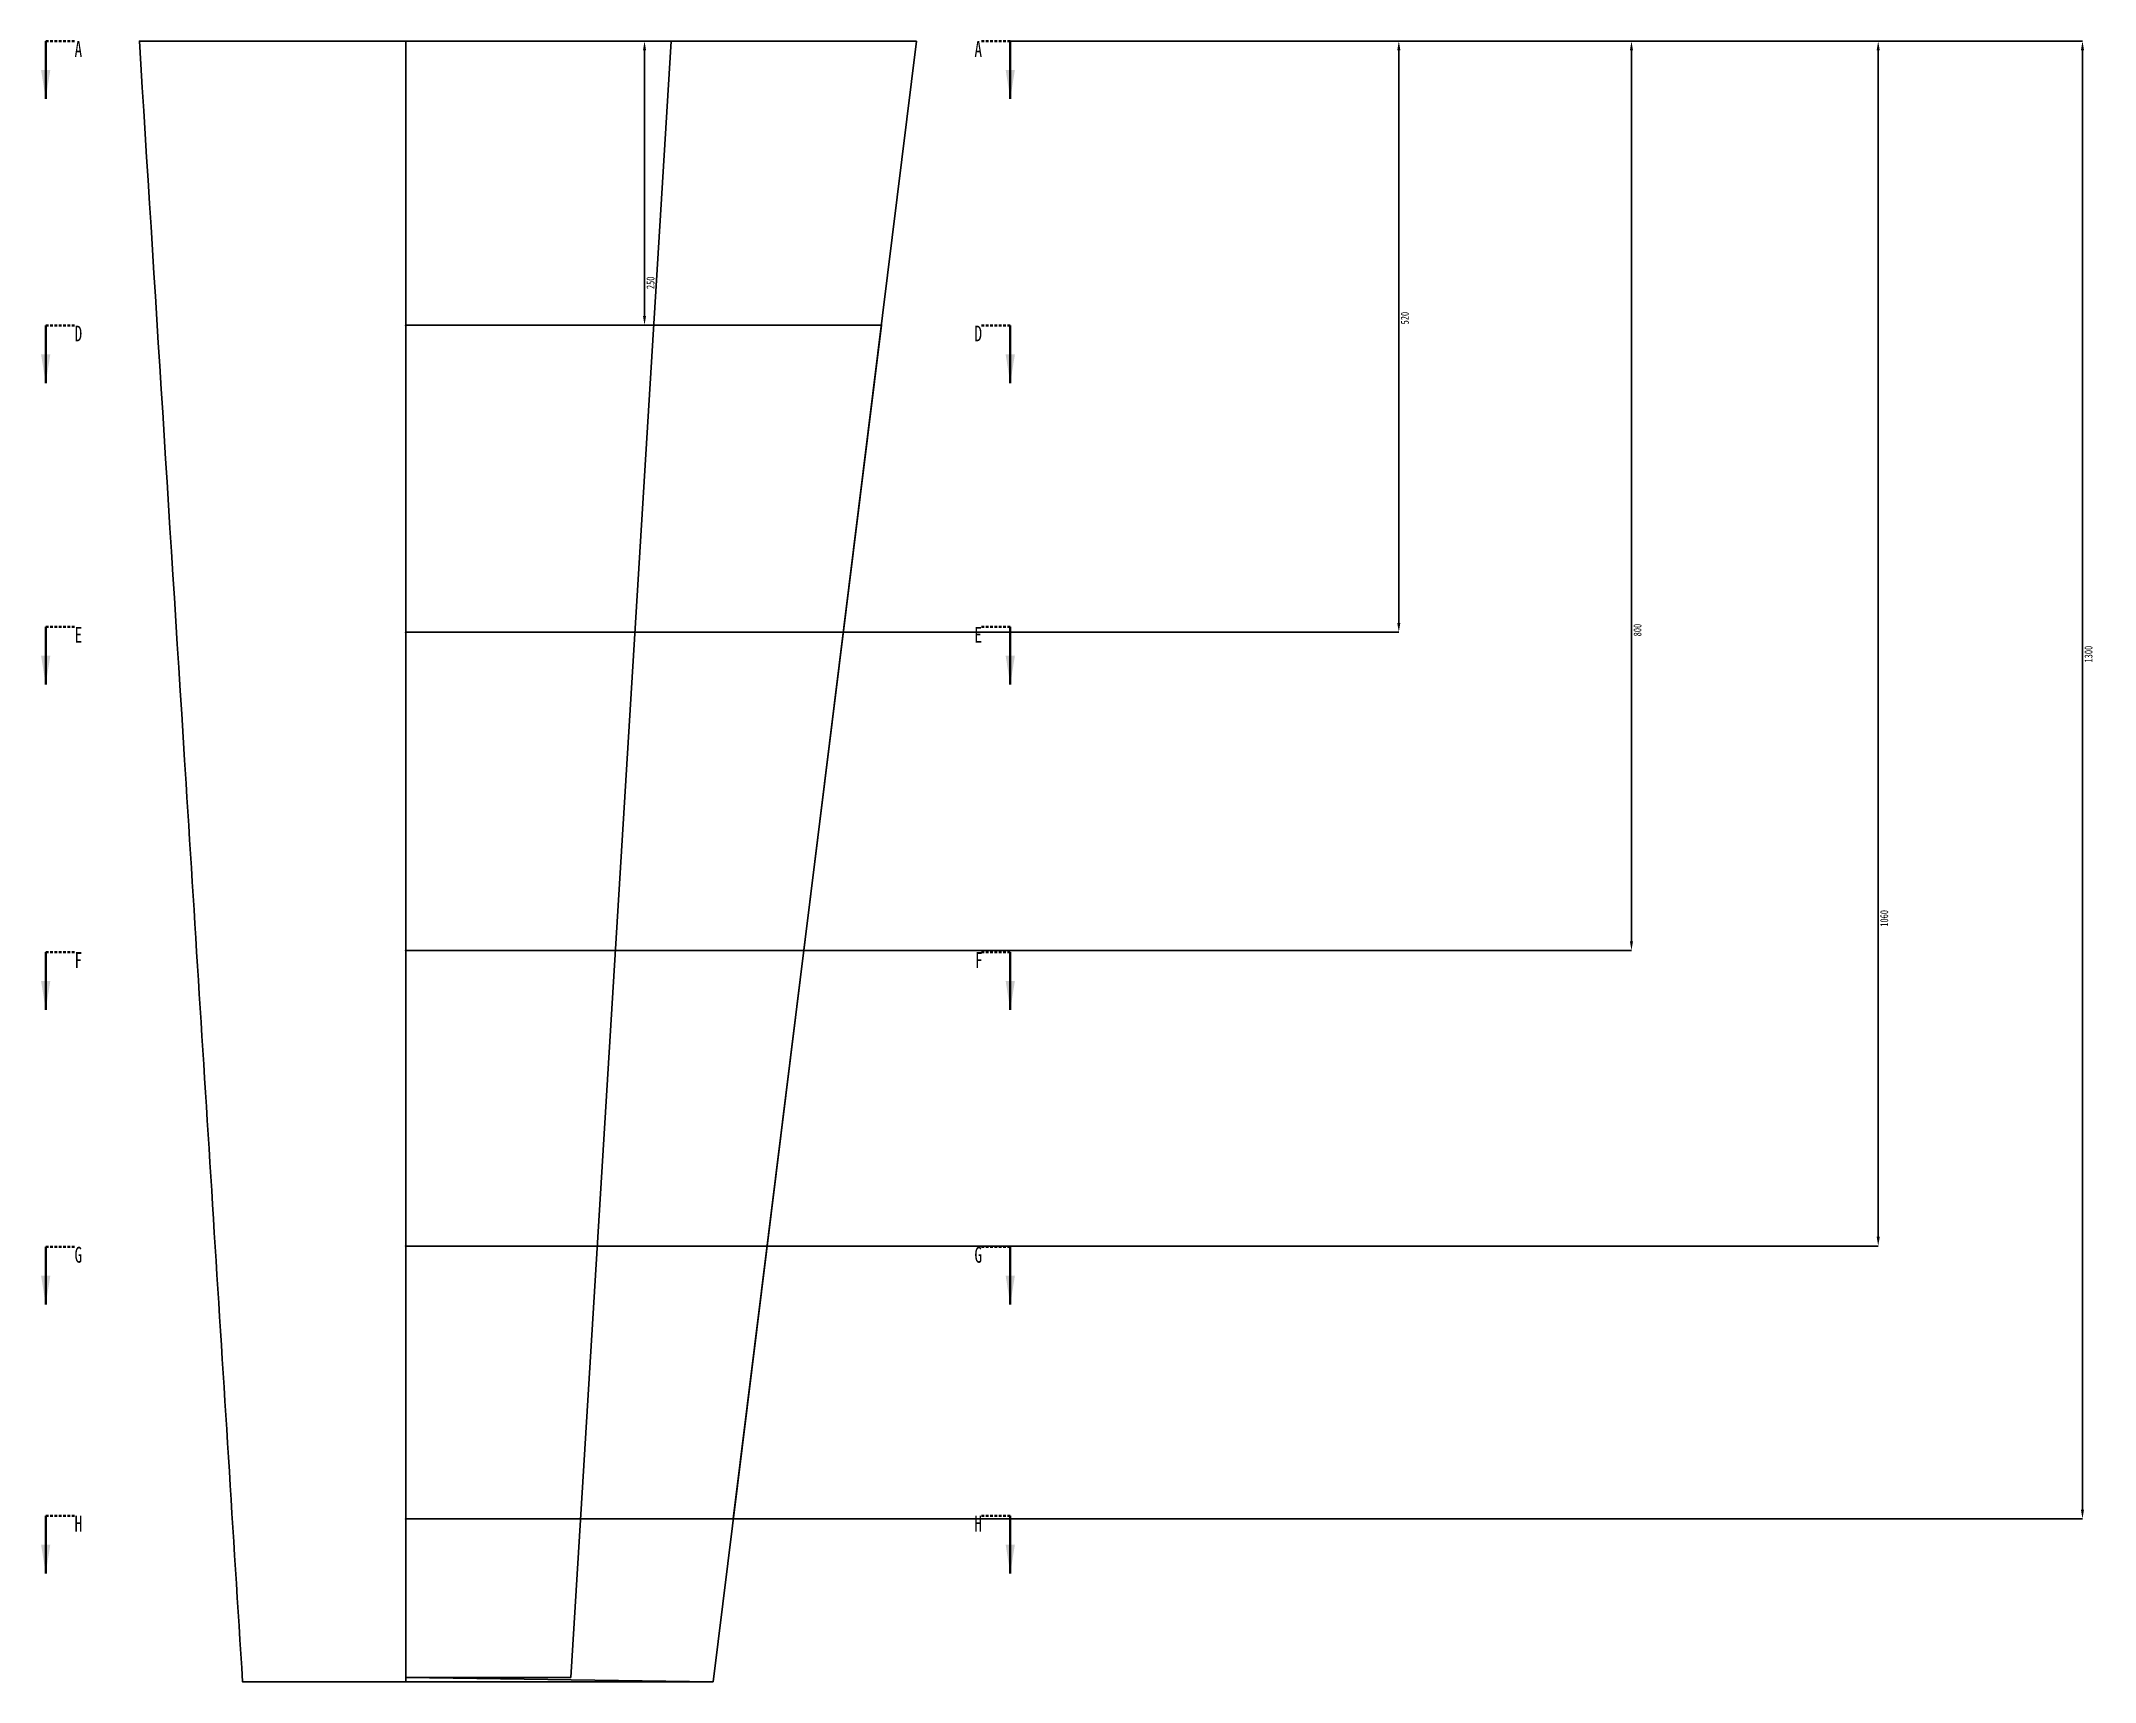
# Model space of a CAD drawing. Header units: millimetres. Extents: x -6564 to 404, y -3346 to 414.
# Drawn here: x -652 to 251, y -1899 to -1177 of the extents above; entities that cross this region are included whole.
import ezdxf

# ---------------------------------------------------------------- set-up
doc = ezdxf.new("R2010")
doc.units = ezdxf.units.MM
doc.linetypes.add('HIDDEN', pattern=[1.905, 1.27, -0.635])
doc.layers.add('10', color=7, linetype='Continuous')
doc.layers.add('7', color=1, linetype='Continuous')
doc.layers.add('剖面线层', color=2, linetype='Continuous', lineweight=25)
doc.layers.add('细线层', color=4, linetype='Continuous', lineweight=25)
doc.styles.add('SLDTEXTSTYLE5', font='TXT', dxfattribs={"width": 0.7})
doc.dimstyles.new('SLDDIMSTYLE0', dxfattribs={"dimtxt": 3.5, "dimasz": 4.08, "dimexe": 0, "dimexo": 0.0625, "dimgap": 0.875, "dimtad": 2, "dimlfac": 2, "dimrnd": 1e-09, "dimzin": 12, "dimdsep": 46, "dimtxsty": 'SLDTEXTSTYLE5', "dimsah": 1, "dimcen": 0.09, "dimadec": 0, "dimazin": 3, "dimtfac": 1, "dimtofl": 0, "dimtmove": 0, "dimatfit": 3, "dimfxl": 1, "dimfrac": 2, "dimtolj": 1, "dimtzin": 12, "dimarcsym": 0})

msp = doc.modelspace()

# ---------------------------------------------------------------- texts
at = {"color": 7, "linetype": 'Continuous', "char_height": 7, "attachment_point": 1, "style": 'SLDTEXTSTYLE5'}
for s, insert in [('A', (-637.6501, -1176.886)), ('A', (-241.7726, -1176.886)), ('D', (-637.6501, -1301.9999)), ('D', (-241.7726, -1301.9999)), ('E', (-637.6501, -1434.544)), ('E', (-241.7808, -1434.544)), ('F', (-637.6501, -1577.6156)), ('F', (-241.5031, -1577.6156)), ('G', (-637.6501, -1707.2254)), ('G', (-241.7726, -1707.2254)), ('H', (-637.6501, -1825.5062)), ('H', (-241.7726, -1825.5062))]:
    msp.add_mtext(s, dxfattribs=dict(at, insert=insert))

# ---------------------------------------------------------------- blocks, each defined once
blk = doc.blocks.new('*D3')
at = {"layer": '10', "color": 0, "lineweight": -2, "transparency": 16777216}
for p, q in [((-491.93, -1176.89), (-386.91, -1176.89)), ((-386.91, -1180.97), (-386.91, -1297.81)), ((-491.93, -1301.89), (-386.91, -1301.89))]:
    blk.add_line(p, q, dxfattribs=at)
at = {"layer": '10', "color": 0, "transparency": 16777216}
for points in [[(-387.59, -1180.97), (-386.23, -1180.97), (-386.91, -1176.89)], [(-387.59, -1297.81), (-386.23, -1297.81), (-386.91, -1301.89)]]:
    blk.add_solid(points, dxfattribs=at)
at = {"layer": 'Defpoints', "color": 0, "transparency": 16777216}
for p in [(-491.99, -1176.89), (-491.99, -1301.89), (-386.91, -1301.89)]:
    blk.add_point(p, dxfattribs=at)
at = {"layer": '10', "color": 0, "transparency": 16777216, "insert": (-386.03, -1283.21), "char_height": 3.5, "attachment_point": 2, "rotation": 90, "style": 'SLDTEXTSTYLE5'}
blk.add_mtext('\\A1;250', dxfattribs=at)
blk = doc.blocks.new('*D4')
at = {"layer": '10', "color": 0, "lineweight": -2, "transparency": 16777216}
for p, q in [((-225.95, -1176.89), (-55.08, -1176.89)), ((-55.08, -1432.81), (-55.08, -1180.97)), ((-491.93, -1436.89), (-55.08, -1436.89))]:
    blk.add_line(p, q, dxfattribs=at)
at = {"layer": '10', "color": 0, "transparency": 16777216}
for points in [[(-55.76, -1180.97), (-54.4, -1180.97), (-55.08, -1176.89)], [(-55.76, -1432.81), (-54.4, -1432.81), (-55.08, -1436.89)]]:
    blk.add_solid(points, dxfattribs=at)
at = {"layer": 'Defpoints', "color": 0, "transparency": 16777216}
for p in [(-226.01, -1176.89), (-55.08, -1176.89), (-491.99, -1436.89)]:
    blk.add_point(p, dxfattribs=at)
at = {"layer": '10', "color": 0, "transparency": 16777216, "insert": (-54.2, -1298.74), "char_height": 3.5, "attachment_point": 2, "rotation": 90, "style": 'SLDTEXTSTYLE5'}
blk.add_mtext('\\A1;520', dxfattribs=at)
blk = doc.blocks.new('*D5')
at = {"layer": '10', "color": 0, "lineweight": -2, "transparency": 16777216}
for p, q in [((-225.95, -1176.89), (47.27, -1176.89)), ((47.27, -1572.81), (47.27, -1180.97)), ((-491.93, -1576.89), (47.27, -1576.89))]:
    blk.add_line(p, q, dxfattribs=at)
at = {"layer": '10', "color": 0, "transparency": 16777216}
for points in [[(46.59, -1180.97), (47.95, -1180.97), (47.27, -1176.89)], [(46.59, -1572.81), (47.95, -1572.81), (47.27, -1576.89)]]:
    blk.add_solid(points, dxfattribs=at)
at = {"layer": 'Defpoints', "color": 0, "transparency": 16777216}
for p in [(-226.01, -1176.89), (47.27, -1176.89), (-491.99, -1576.89)]:
    blk.add_point(p, dxfattribs=at)
at = {"layer": '10', "color": 0, "transparency": 16777216, "insert": (48.14, -1435.95), "char_height": 3.5, "attachment_point": 2, "rotation": 90, "style": 'SLDTEXTSTYLE5'}
blk.add_mtext('\\A1;800', dxfattribs=at)
blk = doc.blocks.new('*D6')
at = {"layer": '10', "color": 0, "lineweight": -2, "transparency": 16777216}
for p, q in [((-225.95, -1176.89), (155.81, -1176.89)), ((155.81, -1702.81), (155.81, -1180.97)), ((-491.93, -1706.89), (155.81, -1706.89))]:
    blk.add_line(p, q, dxfattribs=at)
at = {"layer": '10', "color": 0, "transparency": 16777216}
for points in [[(155.13, -1180.97), (156.49, -1180.97), (155.81, -1176.89)], [(155.13, -1702.81), (156.49, -1702.81), (155.81, -1706.89)]]:
    blk.add_solid(points, dxfattribs=at)
at = {"layer": 'Defpoints', "color": 0, "transparency": 16777216}
for p in [(-226.01, -1176.89), (155.81, -1176.89), (-491.99, -1706.89)]:
    blk.add_point(p, dxfattribs=at)
at = {"layer": '10', "color": 0, "transparency": 16777216, "insert": (156.69, -1562.75), "char_height": 3.5, "attachment_point": 2, "rotation": 90, "style": 'SLDTEXTSTYLE5'}
blk.add_mtext('\\A1;1060', dxfattribs=at)
blk = doc.blocks.new('*D7')
at = {"layer": '10', "color": 0, "lineweight": -2, "transparency": 16777216}
for p, q in [((-225.95, -1176.89), (245.68, -1176.89)), ((245.68, -1822.81), (245.68, -1180.97)), ((-491.93, -1826.89), (245.68, -1826.89))]:
    blk.add_line(p, q, dxfattribs=at)
at = {"layer": '10', "color": 0, "transparency": 16777216}
for points in [[(245, -1180.97), (246.36, -1180.97), (245.68, -1176.89)], [(245, -1822.81), (246.36, -1822.81), (245.68, -1826.89)]]:
    blk.add_solid(points, dxfattribs=at)
at = {"layer": 'Defpoints', "color": 0, "transparency": 16777216}
for p in [(-226.01, -1176.89), (245.68, -1176.89), (-491.99, -1826.89)]:
    blk.add_point(p, dxfattribs=at)
at = {"layer": '10', "color": 0, "transparency": 16777216, "insert": (246.56, -1446.53), "char_height": 3.5, "attachment_point": 2, "rotation": 90, "style": 'SLDTEXTSTYLE5'}
blk.add_mtext('\\A1;1300', dxfattribs=at)

# ---------------------------------------------------------------- dimensions: what is measured, and where the dimension line sits
at = {"layer": '10'}
for base, p1, p2, picture, middle in [((-386.9066, -1301.886), (-491.9878, -1176.886), (-491.9878, -1301.886), '*D3', (-386.9066, -1283.212)), ((-55.0754, -1176.886), (-491.9878, -1436.886), (-226.0103, -1176.886), '*D4', (-55.0754, -1298.7372)), ((47.2686, -1176.886), (-491.9878, -1576.886), (-226.0103, -1176.886), '*D5', (47.2686, -1435.949)), ((155.8124, -1176.886), (-491.9878, -1706.886), (-226.0103, -1176.886), '*D6', (155.8124, -1562.7508)), ((245.682, -1176.886), (-491.9878, -1826.886), (-226.0103, -1176.886), '*D7', (245.682, -1446.5328))]:
    dim = msp.add_linear_dim(base=base, p1=p1, p2=p2, angle=90, dimstyle='SLDDIMSTYLE0', dxfattribs=at)
    dim.commit()
    dim.dimension.update_dxf_attribs({"geometry": picture, "text_midpoint": middle, "dimtype": 160})

# ---------------------------------------------------------------- linework, layer by layer
at = {"color": 7, "linetype": 'HIDDEN', "lineweight": 35}
for p, q in [((-650.3501, -1176.886), (-637.6501, -1176.886)), ((-226.0103, -1176.886), (-238.7103, -1176.886)), ((-650.3501, -1301.9999), (-637.6501, -1301.9999)), ((-226.0103, -1301.9999), (-238.7103, -1301.9999)), ((-650.3501, -1434.544), (-637.6501, -1434.544)), ((-226.0103, -1434.544), (-238.7103, -1434.544)), ((-650.3501, -1577.6156), (-637.6501, -1577.6156)), ((-226.0103, -1577.6156), (-238.7103, -1577.6156)), ((-650.3501, -1707.2254), (-637.6501, -1707.2254)), ((-226.0103, -1707.2254), (-238.7103, -1707.2254)), ((-650.3501, -1825.5062), (-637.6501, -1825.5062)), ((-226.0103, -1825.5062), (-238.7103, -1825.5062))]:
    msp.add_line(p, q, dxfattribs=at)
at = {"color": 7, "linetype": 'Continuous', "lineweight": 35}
for p, q in [((-650.3501, -1176.886), (-650.3501, -1202.286)), ((-226.0103, -1176.886), (-226.0103, -1202.286)), ((-650.3501, -1301.9999), (-650.3501, -1327.3999)), ((-226.0103, -1301.9999), (-226.0103, -1327.3999)), ((-650.3501, -1434.544), (-650.3501, -1459.944)), ((-226.0103, -1434.544), (-226.0103, -1459.944)), ((-650.3501, -1577.6156), (-650.3501, -1603.0156)), ((-226.0103, -1577.6156), (-226.0103, -1603.0156)), ((-650.3501, -1707.2254), (-650.3501, -1732.6254)), ((-226.0103, -1707.2254), (-226.0103, -1732.6254)), ((-650.3501, -1825.5062), (-650.3501, -1850.9062)), ((-226.0103, -1825.5062), (-226.0103, -1850.9062))]:
    msp.add_line(p, q, dxfattribs=at)
at = {"color": 7, "linetype": 'Continuous', "lineweight": 25}
for p, q in [((-491.9878, -1176.886), (-491.9878, -1898.6176)), ((-267.1945, -1176.886), (-356.7779, -1898.6176)), ((-356.7739, -1898.6176), (-267.1945, -1176.886))]:
    msp.add_line(p, q, dxfattribs=at)
for points, knots in [([(-609.1553, -1176.886), (-602.305, -1285.7421), (-587.1656, -1526.3185), (-572.0241, -1766.8965), (-563.7338, -1898.6176)], [0, 0, 0, 0, 0.45248044, 1, 1, 1, 1]), ([(-491.9878, -1176.886), (-496.8814, -1176.886), (-506.6682, -1176.886), (-521.3055, -1176.886), (-535.8434, -1176.886), (-548.4501, -1176.886), (-559.1434, -1176.886), (-567.9653, -1176.886), (-576.6282, -1176.886), (-585.045, -1176.886), (-592.2883, -1176.886), (-598.4194, -1176.886), (-602.5949, -1176.886), (-605.6917, -1176.886), (-607.5385, -1176.886), (-608.6291, -1176.886), (-609.174, -1176.886), (-609.0978, -1176.886), (-609.0792, -1176.886)], [0, 0, 0, 0, 0.11442122, 0.22883363, 0.34324331, 0.45764904, 0.5295668, 0.60148237, 0.67339433, 0.74529581, 0.81719114, 0.86825889, 0.91931609, 0.94485473, 0.9703764, 0.98314089, 0.9958987, 1, 1, 1, 1]), ([(-267.1945, -1176.886), (-268.3304, -1176.886), (-270.3133, -1176.886), (-273.1212, -1176.886), (-275.6136, -1176.886), (-278.0992, -1176.886), (-280.5913, -1176.886), (-283.0879, -1176.886), (-285.5881, -1176.886), (-288.0893, -1176.886), (-291.4256, -1176.886), (-295.5904, -1176.886), (-300.5822, -1176.886), (-305.5699, -1176.886), (-310.5532, -1176.886), (-315.5361, -1176.886), (-320.5191, -1176.886), (-325.4952, -1176.886), (-330.4642, -1176.886), (-335.429, -1176.886), (-340.4016, -1176.886), (-345.3842, -1176.886), (-350.3824, -1176.886), (-355.3984, -1176.886), (-360.3996, -1176.886), (-365.3858, -1176.886), (-370.3565, -1176.886), (-375.346, -1176.886), (-380.3549, -1176.886), (-385.3817, -1176.886), (-390.4263, -1176.886), (-395.4605, -1176.886), (-400.4816, -1176.886), (-405.4877, -1176.886), (-410.5052, -1176.886), (-415.5331, -1176.886), (-420.5712, -1176.886), (-425.6185, -1176.886), (-430.6634, -1176.886), (-435.7042, -1176.886), (-440.7394, -1176.886), (-445.7785, -1176.886), (-450.8212, -1176.886), (-455.8677, -1176.886), (-460.9179, -1176.886), (-465.9737, -1176.886), (-471.0329, -1176.886), (-476.0947, -1176.886), (-483.0799, -1176.886), (-488.3762, -1176.886), (-491.9878, -1176.886)], [0, 0, 0, 0, 0.01598777, 0.02760342, 0.03903768, 0.05046865, 0.06190106, 0.07333252, 0.08476444, 0.09619655, 0.10763556, 0.13049922, 0.1533554, 0.17620712, 0.19905446, 0.22190714, 0.24476251, 0.26762472, 0.29037137, 0.31311579, 0.33584914, 0.35858632, 0.38131738, 0.40405505, 0.42679851, 0.44905399, 0.47130481, 0.49355542, 0.5158042, 0.5380558, 0.56030563, 0.58256543, 0.60445808, 0.62634262, 0.64822472, 0.67010638, 0.69199188, 0.71388181, 0.73577561, 0.75753483, 0.77928785, 0.80103746, 0.82278231, 0.84452564, 0.86627906, 0.888033, 0.90982087, 0.93159916, 0.95337978, 1, 1, 1, 1]), ([(-491.9878, -1898.6176), (-494.4023, -1898.6176), (-499.2321, -1898.6176), (-506.4397, -1898.6176), (-513.6211, -1898.6176), (-520.7536, -1898.6176), (-527.7776, -1898.6176), (-534.6759, -1898.6176), (-541.4126, -1898.6176), (-547.9634, -1898.6176), (-553.2651, -1898.6176), (-557.4037, -1898.6176), (-559.9429, -1898.6176), (-561.8384, -1898.6176), (-562.9217, -1898.6176), (-563.5691, -1898.6176), (-563.7376, -1898.6176), (-563.7256, -1898.6176), (-563.7214, -1898.6176)], [0, 0, 0, 0, 0.09128273, 0.18259398, 0.27390417, 0.36521349, 0.45652134, 0.54619733, 0.63586744, 0.72552171, 0.81515497, 0.8660985, 0.91703183, 0.94250809, 0.96795444, 0.98067557, 0.9933586, 1, 1, 1, 1]), ([(-356.7779, -1898.6176), (-357.7178, -1898.6176), (-359.2733, -1898.6176), (-361.4629, -1898.6176), (-363.3531, -1898.6176), (-365.2907, -1898.6176), (-367.2692, -1898.6176), (-369.2805, -1898.6176), (-371.3105, -1898.6176), (-373.3534, -1898.6176), (-375.4024, -1898.6176), (-377.4555, -1898.6176), (-379.5111, -1898.6176), (-381.5651, -1898.6176), (-383.6162, -1898.6176), (-385.6613, -1898.6176), (-387.6959, -1898.6176), (-389.7247, -1898.6176), (-391.7488, -1898.6176), (-393.7734, -1898.6176), (-395.7972, -1898.6176), (-397.8147, -1898.6176), (-399.823, -1898.6176), (-401.8182, -1898.6176), (-403.8023, -1898.6176), (-405.7763, -1898.6176), (-407.7393, -1898.6176), (-409.6935, -1898.6176), (-411.6434, -1898.6176), (-413.5873, -1898.6176), (-415.5321, -1898.6176), (-417.4765, -1898.6176), (-419.4226, -1898.6176), (-421.3712, -1898.6176), (-423.3236, -1898.6176), (-425.2796, -1898.6176), (-427.2385, -1898.6176), (-429.2017, -1898.6176), (-431.1679, -1898.6176), (-433.1397, -1898.6176), (-435.1152, -1898.6176), (-437.0974, -1898.6176), (-439.0857, -1898.6176), (-441.0811, -1898.6176), (-443.0813, -1898.6176), (-445.0882, -1898.6176), (-447.1019, -1898.6176), (-449.1234, -1898.6176), (-451.1505, -1898.6176), (-453.1826, -1898.6176), (-455.218, -1898.6176), (-457.2569, -1898.6176), (-459.2978, -1898.6176), (-461.3411, -1898.6176), (-463.3849, -1898.6176), (-465.4299, -1898.6176), (-467.4755, -1898.6176), (-469.5212, -1898.6176), (-471.5675, -1898.6176), (-473.613, -1898.6176), (-475.6578, -1898.6176), (-477.702, -1898.6176), (-479.7442, -1898.6176), (-481.7855, -1898.6176), (-483.8244, -1898.6176), (-485.8617, -1898.6176), (-488.5825, -1898.6176), (-490.6241, -1898.6176), (-491.9878, -1898.6176)], [0, 0, 0, 0, 0.021868, 0.0360125, 0.05048213, 0.065293, 0.08039799, 0.09574546, 0.11124699, 0.12683327, 0.1424609, 0.15814952, 0.17384637, 0.18953605, 0.20522292, 0.22085551, 0.23640457, 0.25188422, 0.26734295, 0.28281152, 0.29828455, 0.31368419, 0.32898995, 0.34418677, 0.35923508, 0.37419973, 0.38905302, 0.40377845, 0.41842961, 0.43302954, 0.44754133, 0.46205173, 0.47652769, 0.49097063, 0.50540957, 0.51985196, 0.53426794, 0.5486778, 0.56309126, 0.57749632, 0.59191172, 0.6063353, 0.62078408, 0.63525871, 0.64975387, 0.66425006, 0.67878984, 0.69337435, 0.70797557, 0.72259726, 0.7372286, 0.75186897, 0.7665119, 0.78115732, 0.7958068, 0.81042998, 0.82506745, 0.83969859, 0.85430628, 0.86892686, 0.88352163, 0.89810069, 0.91269097, 0.92723223, 0.94178341, 0.95631768, 0.97082009, 1, 1, 1, 1])]:
    msp.add_open_spline(points, degree=3, knots=knots, dxfattribs=at)
at = {"color": 7, "linetype": 'Continuous', "lineweight": 35}
for points in [[(-650.3501, -1202.286), (-648.3181, -1189.586), (-652.3821, -1189.586)], [(-226.0103, -1202.286), (-223.9783, -1189.586), (-228.0423, -1189.586)], [(-650.3501, -1327.3999), (-648.3181, -1314.6999), (-652.3821, -1314.6999)], [(-226.0103, -1327.3999), (-223.9783, -1314.6999), (-228.0423, -1314.6999)], [(-650.3501, -1459.944), (-648.3181, -1447.244), (-652.3821, -1447.244)], [(-226.0103, -1459.944), (-223.9783, -1447.244), (-228.0423, -1447.244)], [(-650.3501, -1603.0156), (-648.3181, -1590.3156), (-652.3821, -1590.3156)], [(-226.0103, -1603.0156), (-223.9783, -1590.3156), (-228.0423, -1590.3156)], [(-650.3501, -1732.6254), (-648.3181, -1719.9254), (-652.3821, -1719.9254)], [(-226.0103, -1732.6254), (-223.9783, -1719.9254), (-228.0423, -1719.9254)], [(-650.3501, -1850.9062), (-648.3181, -1838.2062), (-652.3821, -1838.2062)], [(-226.0103, -1850.9062), (-223.9783, -1838.2062), (-228.0423, -1838.2062)]]:
    msp.add_solid(points, dxfattribs=at)
at = {"layer": '10'}
for p in [(-491.9878, -1301.886), (-491.9878, -1436.886), (-491.9878, -1576.886), (-491.9878, -1706.886), (-491.9878, -1826.886)]:
    msp.add_point(p, dxfattribs=at)
at = {"layer": '7'}
for p, q in [((-491.9878, -1176.886), (-375.1421, -1176.886)), ((-491.9878, -1176.886), (-491.9878, -1896.6176)), ((-419.2889, -1896.6176), (-375.1421, -1176.886)), ((-491.9878, -1896.6176), (-419.2889, -1896.6176))]:
    msp.add_line(p, q, dxfattribs=at)
at = {"layer": '剖面线层'}
for p, q in [((-491.9878, -1826.886), (-491.9878, -1301.886)), ((-491.9878, -1301.886), (-282.7098, -1301.886)), ((-282.7092, -1301.886), (-347.8744, -1826.886)), ((-347.8744, -1826.886), (-491.9878, -1826.886))]:
    msp.add_line(p, q, dxfattribs=at)
at = {"layer": '细线层'}
for p, q in [((-491.9878, -1176.886), (-267.1945, -1176.886)), ((-491.9878, -1896.6176), (-491.9878, -1176.886)), ((-375.1421, -1176.886), (-419.2889, -1896.6176)), ((-267.1945, -1176.886), (-356.7779, -1898.6176)), ((-356.7779, -1898.6176), (-491.9878, -1896.6176))]:
    msp.add_line(p, q, dxfattribs=at)

msp.set_redraw_order([(e.dxf.handle, doc.entitydb.next_handle()) for e in msp.query("TEXT MTEXT ATTDEF DIMENSION ARC_DIMENSION")])  # texts and dimensions are drawn at this point

doc.saveas('drawing.dxf')
